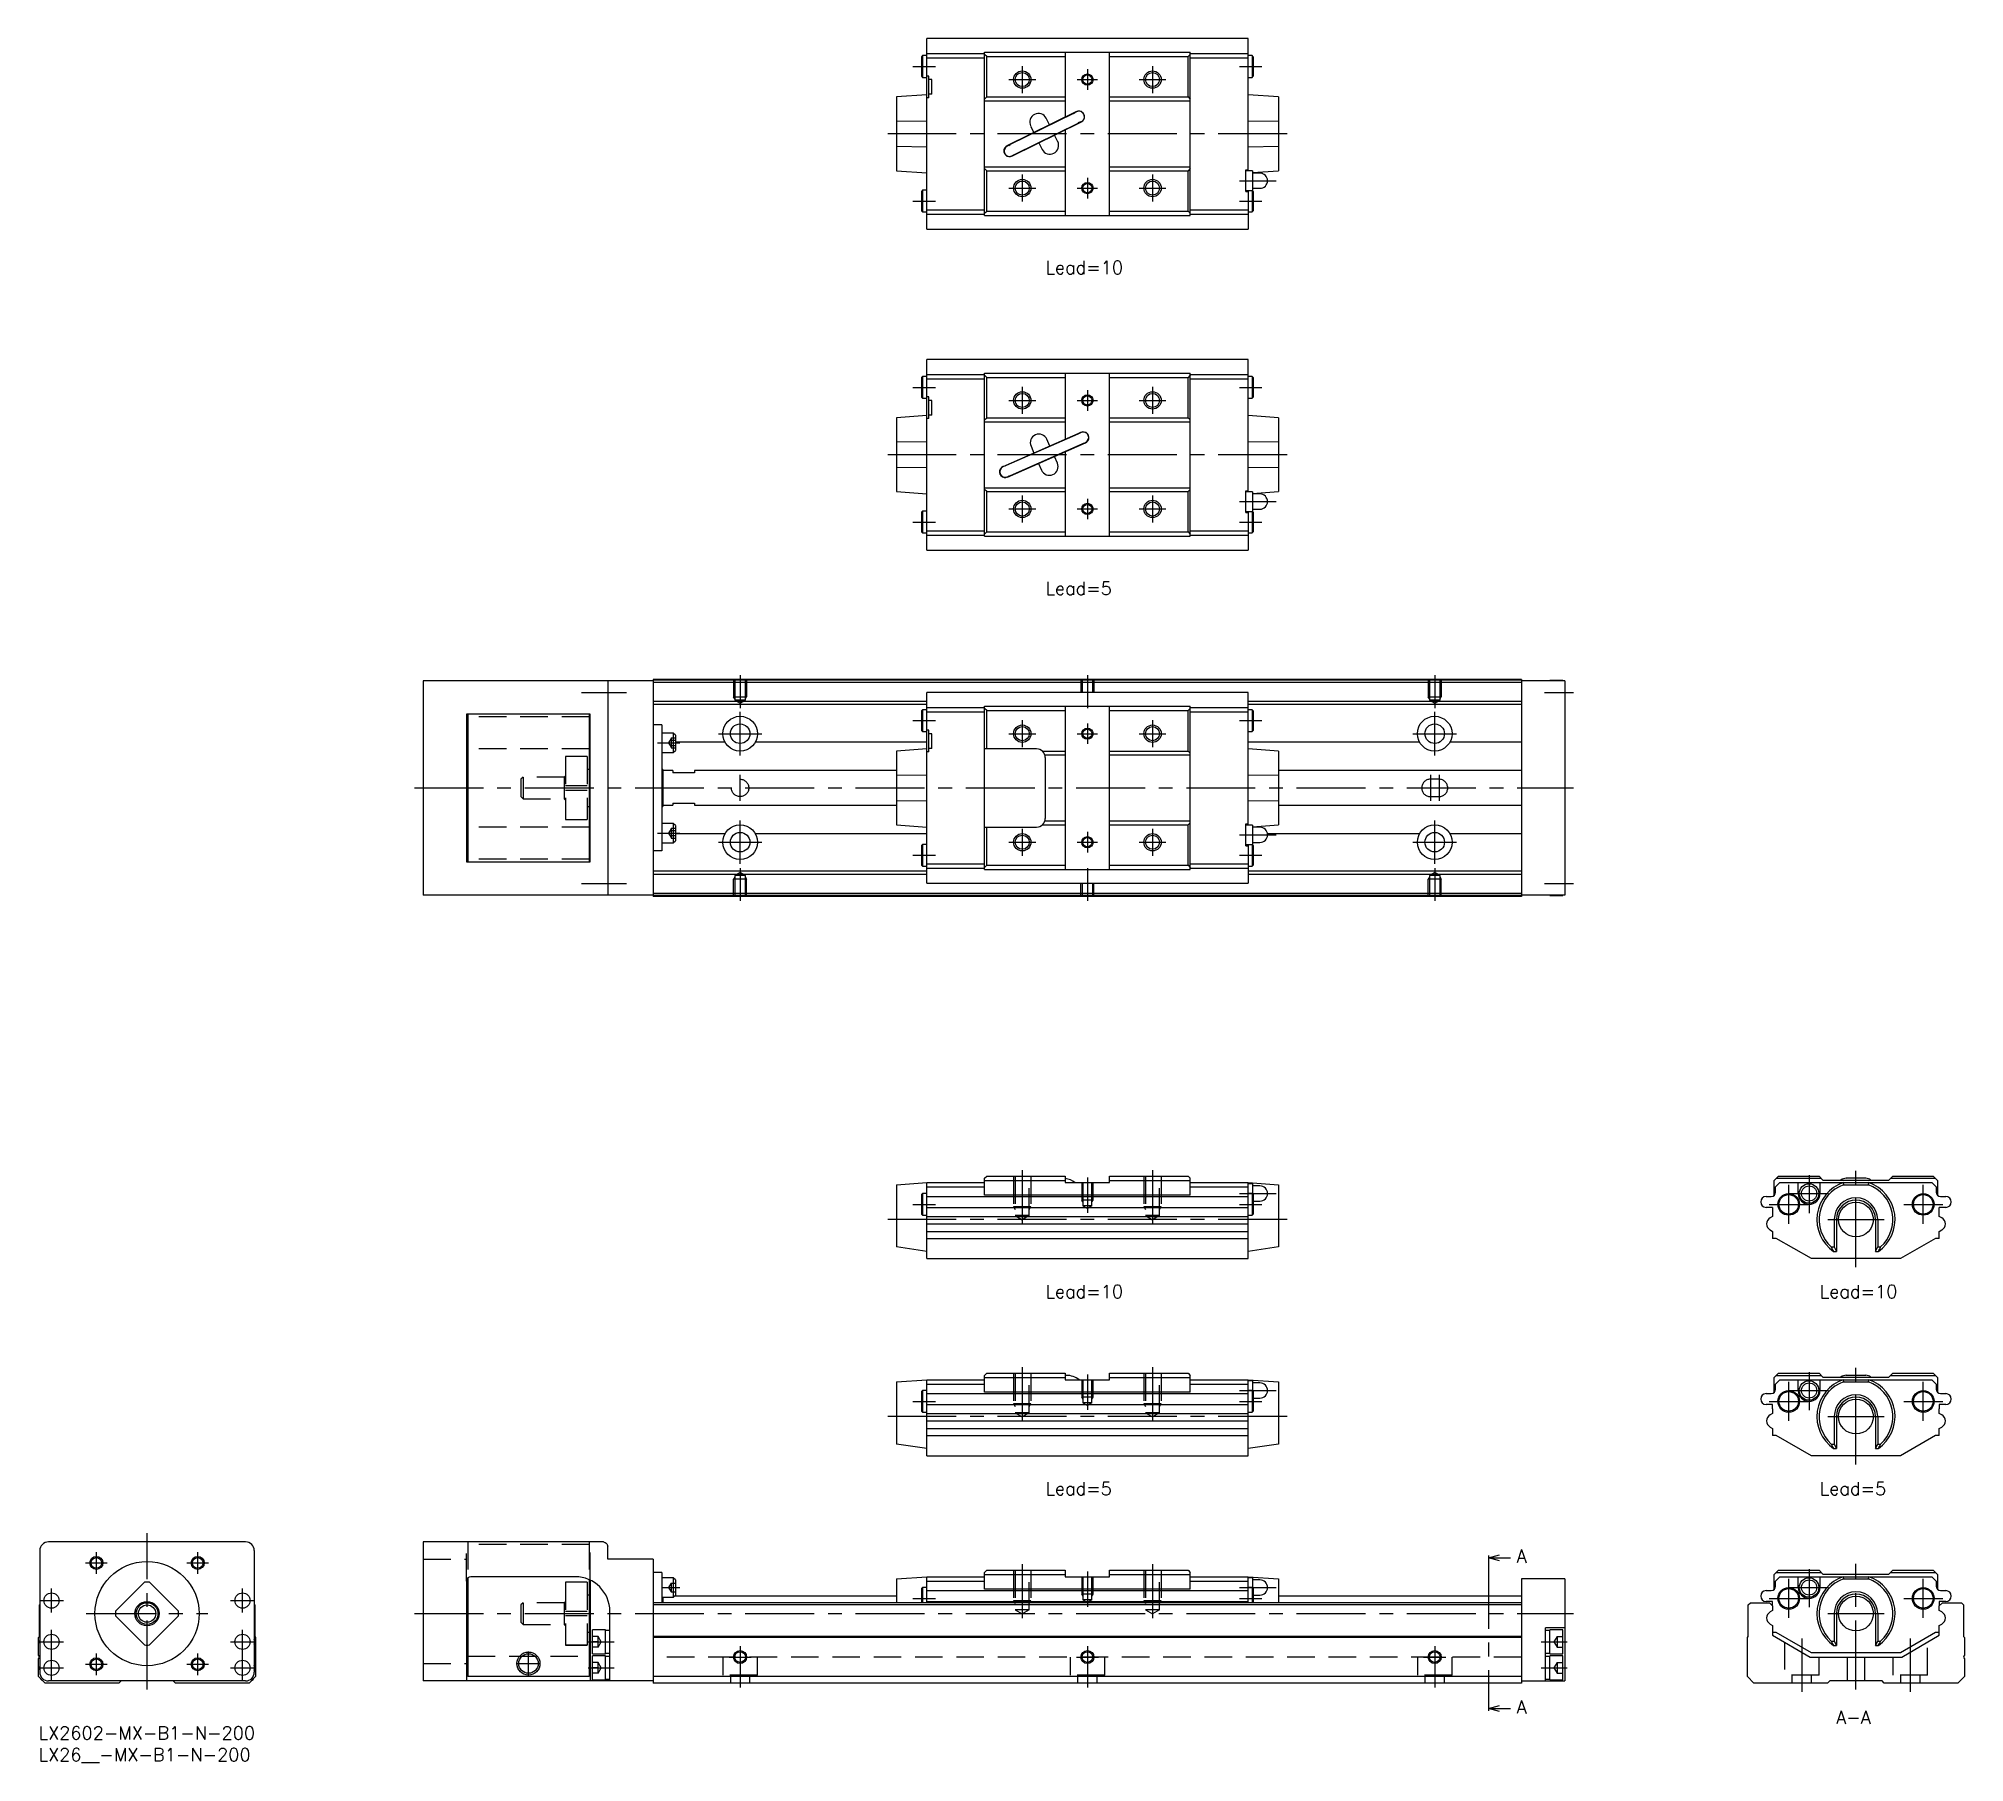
# Model space of a CAD drawing. Extents: x 0 to 444, y -8 to 389.
import ezdxf

# ---------------------------------------------------------------- set-up
doc = ezdxf.new("R2010")
doc.units = 0
doc.header["$LTSCALE"] = 0.5
doc.linetypes.add('CENTER', pattern=[50.8, 31.75, -6.35, 6.35, -6.35])
doc.linetypes.add('DASHED', pattern=[19.05, 12.7, -6.35])
for name, color, linetype in [('MSM_CENTER', 1, 'CENTER'), ('MSM_CONTINUOUS', 7, 'CONTINUOUS'), ('MSM_DASHED', 4, 'DASHED'), ('MSM_NARROW', 5, 'CONTINUOUS'), ('MSM_PART_NUMBER', 7, 'CONTINUOUS')]:
    doc.layers.add(name, color=color, linetype=linetype)
doc.styles.get("Standard").update_dxf_attribs({"font": 'txt.shx', "height": 1, "bigfont": 'bigfont.shx'})

msp = doc.modelspace()

# ---------------------------------------------------------------- texts
at = {"layer": 'MSM_PART_NUMBER'}
for s, p in [('Lead=10', (231.95, 334.51)), ('Lead=5', (231.95, 260.61)), ('Lead=10', (231.95, 98.67)), ('Lead=10', (410.31, 98.67)), ('Lead=5', (231.95, 53.29)), ('Lead=5', (410.31, 53.29)), ('A', (340.46, 37.73)), ('A', (340.46, 3)), ('A-A', (414.09, 0.62))]:
    msp.add_text(s, height=3, dxfattribs=at).set_placement(p)

# ---------------------------------------------------------------- blocks, each defined once
blk = doc.blocks.new('*U2')
at = {"layer": 'MSM_PART_NUMBER'}
blk.add_text('LX2602-MX-B1-N-200', height=3, dxfattribs=at).set_placement((0, -3))
blk = doc.blocks.new('*U3')
at = {"layer": 'MSM_PART_NUMBER'}
blk.add_text('LX26__-MX-B1-N-200', height=3, dxfattribs=at).set_placement((0, -8))

# ---------------------------------------------------------------- linework, layer by layer
at = {"layer": 'MSM_CENTER'}
for p, q in [((201.41, 382.3), (206.61, 382.3)), ((226.61, 382.4), (226.61, 376.2)), ((241.61, 381.66), (241.61, 376.93)), ((256.61, 382.4), (256.61, 376.2)), ((276.61, 382.3), (281.81, 382.3)), ((223.51, 379.3), (229.71, 379.3)), ((239.24, 379.3), (243.97, 379.3)), ((253.51, 379.3), (259.71, 379.3)), ((287.61, 366.8), (195.61, 366.8)), ((226.61, 357.4), (226.61, 351.2)), ((241.61, 356.66), (241.61, 351.93)), ((256.61, 357.4), (256.61, 351.2)), ((276.61, 356), (285.11, 356)), ((201.41, 351.3), (206.61, 351.3)), ((223.51, 354.3), (229.71, 354.3)), ((239.24, 354.3), (243.97, 354.3)), ((253.51, 354.3), (259.71, 354.3)), ((276.61, 351.3), (281.81, 351.3)), ((201.41, 308.4), (206.61, 308.4)), ((226.61, 308.5), (226.61, 302.3)), ((241.61, 307.76), (241.61, 303.03)), ((256.61, 308.5), (256.61, 302.3)), ((276.61, 308.4), (281.81, 308.4)), ((223.51, 305.4), (229.71, 305.4)), ((239.24, 305.4), (243.97, 305.4)), ((253.51, 305.4), (259.71, 305.4)), ((287.61, 292.9), (195.61, 292.9)), ((223.51, 280.4), (229.71, 280.4)), ((226.61, 283.5), (226.61, 277.3)), ((239.24, 280.4), (243.97, 280.4)), ((241.61, 282.76), (241.61, 278.03)), ((253.51, 280.4), (259.71, 280.4)), ((256.61, 283.5), (256.61, 277.3)), ((276.61, 282.1), (285.11, 282.1)), ((201.41, 277.4), (206.61, 277.4)), ((276.61, 277.4), (281.81, 277.4)), ((161.61, 242.15), (161.61, 234.52)), ((241.61, 242.15), (241.61, 234.52)), ((321.61, 242.15), (321.61, 234.52)), ((125.11, 238.15), (135.41, 238.15)), ((346.91, 238.15), (353.61, 238.15)), ((161.61, 223.65), (161.61, 233.65)), ((201.41, 231.65), (206.61, 231.65)), ((226.61, 231.75), (226.61, 225.55)), ((241.61, 231.01), (241.61, 226.28)), ((256.61, 231.75), (256.61, 225.55)), ((276.61, 231.65), (281.81, 231.65)), ((321.61, 223.65), (321.61, 233.65)), ((142.61, 226.54), (147.71, 226.54)), ((156.61, 228.65), (166.61, 228.65)), ((223.51, 228.65), (229.71, 228.65)), ((239.24, 228.65), (243.97, 228.65)), ((253.51, 228.65), (259.71, 228.65)), ((316.61, 228.65), (326.61, 228.65)), ((161.61, 213.15), (161.61, 219.15)), ((320.61, 219.15), (320.61, 213.15)), ((322.61, 219.15), (322.61, 213.15)), ((86.61, 216.15), (353.61, 216.15)), ((161.61, 198.65), (161.61, 208.65)), ((321.61, 198.65), (321.61, 208.65)), ((142.61, 205.75), (147.71, 205.75)), ((226.61, 206.75), (226.61, 200.55)), ((241.61, 206.01), (241.61, 201.28)), ((256.61, 206.75), (256.61, 200.55)), ((276.61, 205.35), (285.11, 205.35)), ((156.61, 203.65), (166.61, 203.65)), ((201.41, 200.65), (206.61, 200.65)), ((223.51, 203.65), (229.71, 203.65)), ((239.24, 203.65), (243.97, 203.65)), ((253.51, 203.65), (259.71, 203.65)), ((276.61, 200.65), (281.81, 200.65)), ((316.61, 203.65), (326.61, 203.65)), ((161.61, 197.66), (161.61, 190.15)), ((241.61, 197.66), (241.61, 190.15)), ((321.61, 197.66), (321.61, 190.15)), ((125.11, 194.15), (135.41, 194.15)), ((346.91, 194.15), (353.61, 194.15)), ((226.61, 128.1), (226.61, 115.71)), ((241.61, 126.45), (241.61, 118.29)), ((256.61, 128.1), (256.61, 115.71)), ((403.15, 115.75), (403.15, 124.75)), ((407.85, 127), (407.85, 118.25)), ((418.65, 105.75), (418.65, 128.05)), ((434.15, 115.75), (434.15, 124.75)), ((201.41, 120.25), (206.61, 120.25)), ((276.61, 122.75), (285.11, 122.75)), ((276.61, 120.25), (281.81, 120.25)), ((398.65, 120.25), (407.65, 120.25)), ((403.35, 122.75), (412.35, 122.75)), ((429.65, 120.25), (438.65, 120.25)), ((287.61, 116.75), (195.61, 116.75)), ((412.15, 116.75), (425.15, 116.75)), ((226.61, 82.72), (226.61, 70.34)), ((241.61, 81.07), (241.61, 72.91)), ((256.61, 82.72), (256.61, 70.34)), ((407.85, 81.62), (407.85, 72.87)), ((418.65, 60.37), (418.65, 82.67)), ((276.61, 77.37), (285.11, 77.37)), ((403.15, 70.37), (403.15, 79.37)), ((403.35, 77.37), (412.35, 77.37)), ((434.15, 70.37), (434.15, 79.37)), ((287.61, 71.37), (195.61, 71.37)), ((201.41, 74.87), (206.61, 74.87)), ((276.61, 74.87), (281.81, 74.87)), ((398.65, 74.87), (407.65, 74.87)), ((412.15, 71.37), (425.15, 71.37)), ((429.65, 74.87), (438.65, 74.87)), ((25, 8.5), (25, 44.5)), ((13.33, 35.17), (13.33, 40.17)), ((36.67, 35.17), (36.67, 40.17)), ((10.83, 37.67), (15.83, 37.67)), ((34.17, 37.67), (39.17, 37.67)), ((226.61, 37.35), (226.61, 24.96)), ((241.61, 35.7), (241.61, 27.54)), ((256.61, 37.35), (256.61, 24.96)), ((334.04, 38.36), (334.04, 4.63)), ((407.85, 36.25), (407.85, 27.5)), ((418.65, 8.5), (418.65, 37.5)), ((3, 26.25), (3, 31.75)), ((47, 26.25), (47, 31.75)), ((143.61, 32), (147.71, 32)), ((276.61, 32), (285.11, 32)), ((403.15, 25), (403.15, 34)), ((403.35, 32), (412.35, 32)), ((434.15, 25), (434.15, 34)), ((0.25, 29), (5.75, 29)), ((44.25, 29), (49.75, 29)), ((201.41, 29.5), (206.61, 29.5)), ((276.61, 29.5), (281.81, 29.5)), ((398.65, 29.5), (407.65, 29.5)), ((429.65, 29.5), (438.65, 29.5)), ((3, 10.75), (3, 22.25)), ((11, 26), (39, 26)), ((47, 10.75), (47, 22.25)), ((86.61, 26), (353.61, 26)), ((412.15, 26), (425.15, 26)), ((0.25, 19.5), (5.75, 19.5)), ((44.25, 19.5), (49.75, 19.5)), ((126.61, 19.5), (132.61, 19.5)), ((161.61, 18.5), (161.61, 9)), ((241.61, 18.5), (241.61, 9)), ((321.61, 18.5), (321.61, 9)), ((346.11, 19.5), (352.11, 19.5)), ((406.15, 20.29), (406.15, 8)), ((431.15, 20.29), (431.15, 8)), ((0.25, 13.5), (5.75, 13.5)), ((10.83, 14.33), (15.83, 14.33)), ((13.33, 11.83), (13.33, 16.83)), ((34.17, 14.33), (39.17, 14.33)), ((36.67, 11.83), (36.67, 16.83)), ((44.25, 13.5), (49.75, 13.5)), ((110.07, 14.5), (115.64, 14.5)), ((112.86, 11.72), (112.86, 17.28)), ((126.61, 13.5), (132.61, 13.5)), ((159.07, 16), (164.14, 16)), ((239.07, 16), (244.14, 16)), ((319.03, 16), (324.18, 16)), ((346.11, 13.5), (352.11, 13.5))]:
    msp.add_line(p, q, dxfattribs=at)
at = {"layer": 'MSM_CONTINUOUS'}
for p, q in [((278.61, 388.75), (204.61, 388.75)), ((204.61, 344.85), (204.61, 388.75)), ((278.61, 358.25), (278.61, 388.75)), ((203.66, 384.8), (203.41, 384.55)), ((203.41, 384.55), (203.41, 380.05)), ((204.61, 384.8), (203.66, 384.8)), ((203.66, 384.8), (203.66, 379.8)), ((204.61, 385.3), (217.91, 385.3)), ((204.61, 384.3), (217.91, 384.3)), ((217.91, 348), (217.91, 385.6)), ((217.91, 385.6), (265.31, 385.6)), ((218.41, 384.6), (217.91, 385.1)), ((218.41, 375.3), (218.41, 384.6)), ((218.41, 384.6), (236.51, 384.6)), ((236.51, 385.6), (236.51, 370.64)), ((246.71, 348), (246.71, 385.6)), ((246.71, 384.6), (264.81, 384.6)), ((265.31, 385.1), (264.81, 384.6)), ((264.81, 375.3), (264.81, 384.6)), ((265.31, 348), (265.31, 385.6)), ((265.31, 385.3), (278.61, 385.3)), ((265.31, 384.3), (278.61, 384.3)), ((279.56, 384.8), (278.61, 384.8)), ((279.56, 384.8), (279.56, 379.8)), ((279.81, 384.55), (279.56, 384.8)), ((279.81, 384.55), (279.81, 380.05)), ((203.41, 380.05), (203.66, 379.8)), ((203.66, 379.8), (204.61, 379.8)), ((205.11, 380.1), (204.61, 380.1)), ((205.11, 375.1), (205.11, 380.1)), ((205.81, 379.3), (205.11, 379.3)), ((205.81, 375.9), (205.81, 379.3)), ((278.61, 379.8), (279.56, 379.8)), ((279.56, 379.8), (279.81, 380.05)), ((204.61, 375.8), (197.61, 375.3)), ((197.61, 375.3), (197.61, 358.3)), ((205.11, 375.1), (204.61, 375.1)), ((205.81, 375.9), (205.11, 375.9)), ((217.91, 374.8), (218.41, 375.3)), ((217.91, 374.4), (236.51, 374.4)), ((218.41, 375.3), (236.51, 375.3)), ((246.71, 375.3), (264.81, 375.3)), ((246.71, 374.4), (265.31, 374.4)), ((264.81, 375.3), (265.31, 374.8)), ((285.61, 375.3), (278.61, 375.8)), ((285.61, 375.3), (285.61, 358.3)), ((204.61, 369.75), (197.61, 369.67)), ((239.08, 371.91), (223.08, 364.01)), ((238.37, 371.5), (223.84, 364.33)), ((224.23, 361.68), (240.23, 369.58)), ((224.94, 362.09), (239.48, 369.26)), ((228.53, 368.6), (229.29, 367.08)), ((232.87, 368.85), (232.12, 370.37)), ((238.37, 371.5), (238.7, 371.63)), ((239.1, 371.87), (238.79, 371.71)), ((239.78, 369.45), (239.48, 369.26)), ((239.89, 369.47), (240.21, 369.63)), ((285.61, 369.67), (278.61, 369.75)), ((197.61, 363.92), (204.61, 363.84)), ((223.42, 364.13), (223.1, 363.97)), ((223.53, 364.14), (223.84, 364.33)), ((230.44, 364.74), (231.19, 363.22)), ((234.78, 364.99), (234.02, 366.52)), ((236.51, 367.74), (236.51, 348)), ((278.61, 363.84), (285.61, 363.92)), ((224.21, 361.73), (224.52, 361.88)), ((224.61, 361.96), (224.94, 362.09)), ((197.61, 358.3), (204.61, 357.8)), ((217.91, 359.2), (236.51, 359.2)), ((218.41, 358.3), (217.91, 358.8)), ((218.41, 358.3), (236.51, 358.3)), ((218.41, 349), (218.41, 358.3)), ((246.71, 359.2), (265.31, 359.2)), ((246.71, 358.3), (264.81, 358.3)), ((265.31, 358.8), (264.81, 358.3)), ((264.81, 349), (264.81, 358.3)), ((278.11, 358.5), (278.61, 358.5)), ((278.11, 353.5), (278.11, 358.5)), ((279.61, 358.25), (278.11, 358.25)), ((279.61, 357.87), (285.61, 358.3)), ((279.61, 358.25), (279.61, 353.75)), ((281.36, 357.75), (279.61, 357.75)), ((203.66, 353.8), (203.41, 353.55)), ((203.41, 353.55), (203.41, 349.05)), ((203.66, 353.8), (203.66, 348.8)), ((204.61, 353.8), (203.66, 353.8)), ((278.11, 353.75), (279.61, 353.75)), ((278.11, 353.5), (278.61, 353.5)), ((278.61, 353.75), (278.61, 344.85)), ((279.56, 353.75), (279.56, 348.8)), ((279.61, 354.25), (281.36, 354.25)), ((279.81, 353.55), (279.61, 353.75)), ((279.81, 353.55), (279.81, 349.05)), ((203.41, 349.05), (203.66, 348.8)), ((203.66, 348.8), (204.61, 348.8)), ((204.61, 349.3), (217.91, 349.3)), ((204.61, 348.3), (217.91, 348.3)), ((217.91, 348.5), (218.41, 349)), ((217.91, 348), (265.31, 348)), ((218.41, 349), (236.51, 349)), ((246.71, 349), (264.81, 349)), ((264.81, 349), (265.31, 348.5)), ((265.31, 349.3), (278.61, 349.3)), ((265.31, 348.3), (278.61, 348.3)), ((278.61, 348.8), (279.56, 348.8)), ((279.56, 348.8), (279.81, 349.05)), ((204.61, 344.85), (278.61, 344.85)), ((203.66, 310.9), (203.41, 310.65)), ((203.41, 310.65), (203.41, 306.15)), ((204.61, 310.9), (203.66, 310.9)), ((203.66, 310.9), (203.66, 305.9)), ((278.61, 314.85), (204.61, 314.85)), ((204.61, 270.95), (204.61, 314.85)), ((204.61, 311.4), (217.91, 311.4)), ((217.91, 274.1), (217.91, 311.7)), ((217.91, 311.7), (265.31, 311.7)), ((218.41, 310.7), (217.91, 311.2)), ((218.41, 301.4), (218.41, 310.7)), ((218.41, 310.7), (236.51, 310.7)), ((236.51, 311.7), (236.51, 296.44)), ((246.71, 274.1), (246.71, 311.7)), ((246.71, 310.7), (264.81, 310.7)), ((265.31, 311.2), (264.81, 310.7)), ((264.81, 301.4), (264.81, 310.7)), ((265.31, 274.1), (265.31, 311.7)), ((265.31, 311.4), (278.61, 311.4)), ((278.61, 284.35), (278.61, 314.85)), ((279.56, 310.9), (278.61, 310.9)), ((279.56, 310.9), (279.56, 305.9)), ((279.81, 310.65), (279.56, 310.9)), ((279.81, 310.65), (279.81, 306.15)), ((203.41, 306.15), (203.66, 305.9)), ((204.61, 310.4), (217.91, 310.4)), ((205.11, 306.2), (204.61, 306.2)), ((205.11, 301.2), (205.11, 306.2)), ((265.31, 310.4), (278.61, 310.4)), ((279.56, 305.9), (279.81, 306.15)), ((204.61, 301.9), (197.61, 301.4)), ((203.66, 305.9), (204.61, 305.9)), ((205.81, 305.4), (205.11, 305.4)), ((205.81, 302), (205.11, 302)), ((205.81, 302), (205.81, 305.4)), ((278.61, 305.9), (279.56, 305.9)), ((285.61, 301.4), (278.61, 301.9)), ((197.61, 301.4), (197.61, 284.4)), ((205.11, 301.2), (204.61, 301.2)), ((217.91, 300.9), (218.41, 301.4)), ((217.91, 300.5), (236.51, 300.5)), ((218.41, 301.4), (236.51, 301.4)), ((240.13, 298.04), (222.13, 290.14)), ((239.4, 297.66), (222.9, 290.42)), ((240.15, 297.99), (239.83, 297.85)), ((246.71, 301.4), (264.81, 301.4)), ((246.71, 300.5), (265.31, 300.5)), ((264.81, 301.4), (265.31, 300.9)), ((285.61, 301.4), (285.61, 284.4)), ((204.61, 295.85), (197.61, 295.77)), ((223.18, 287.76), (241.18, 295.66)), ((223.91, 288.13), (240.41, 295.37)), ((228.62, 294.84), (229.3, 293.28)), ((232.96, 294.89), (232.28, 296.45)), ((236.51, 293.6), (236.51, 274.1)), ((240.83, 295.56), (241.16, 295.7)), ((285.61, 295.77), (278.61, 295.85)), ((197.61, 290.02), (204.61, 289.94)), ((222.48, 290.23), (222.15, 290.09)), ((230.35, 290.9), (231.03, 289.35)), ((234.69, 290.95), (234.01, 292.51)), ((278.61, 289.94), (285.61, 290.02)), ((197.61, 284.4), (204.61, 283.9)), ((217.91, 285.3), (236.51, 285.3)), ((218.41, 284.4), (217.91, 284.9)), ((218.41, 284.4), (236.51, 284.4)), ((218.41, 275.1), (218.41, 284.4)), ((223.16, 287.8), (223.48, 287.94)), ((246.71, 285.3), (265.31, 285.3)), ((246.71, 284.4), (264.81, 284.4)), ((265.31, 284.9), (264.81, 284.4)), ((264.81, 275.1), (264.81, 284.4)), ((278.11, 284.6), (278.61, 284.6)), ((278.11, 279.6), (278.11, 284.6)), ((279.61, 284.35), (278.11, 284.35)), ((279.61, 283.97), (285.61, 284.4)), ((279.61, 284.35), (279.61, 279.85)), ((203.66, 279.9), (203.41, 279.65)), ((203.41, 279.65), (203.41, 275.15)), ((203.66, 279.9), (203.66, 274.9)), ((204.61, 279.9), (203.66, 279.9)), ((278.11, 279.85), (279.61, 279.85)), ((278.11, 279.6), (278.61, 279.6)), ((278.61, 279.85), (278.61, 270.95)), ((279.56, 279.85), (279.56, 274.9)), ((281.36, 283.85), (279.61, 283.85)), ((279.61, 280.35), (281.36, 280.35)), ((279.81, 279.65), (279.61, 279.85)), ((279.81, 279.65), (279.81, 275.15)), ((203.41, 275.15), (203.66, 274.9)), ((204.61, 275.4), (217.91, 275.4)), ((217.91, 274.6), (218.41, 275.1)), ((218.41, 275.1), (236.51, 275.1)), ((246.71, 275.1), (264.81, 275.1)), ((264.81, 275.1), (265.31, 274.6)), ((265.31, 275.4), (278.61, 275.4)), ((279.56, 274.9), (279.81, 275.15)), ((203.66, 274.9), (204.61, 274.9)), ((204.61, 274.4), (217.91, 274.4)), ((204.61, 270.95), (278.61, 270.95)), ((217.91, 274.1), (265.31, 274.1)), ((265.31, 274.4), (278.61, 274.4)), ((278.61, 274.9), (279.56, 274.9)), ((88.61, 240.85), (88.61, 191.45)), ((141.61, 240.85), (88.61, 240.85)), ((131.11, 240.85), (131.11, 191.45)), ((341.61, 241.15), (141.61, 241.15)), ((141.61, 241.15), (141.61, 191.15)), ((341.61, 240.95), (141.61, 240.95)), ((341.61, 240.45), (141.61, 240.45)), ((341.61, 241.15), (341.61, 191.15)), ((351.61, 240.85), (341.61, 240.85)), ((348.11, 240.85), (348.11, 240.9)), ((351.11, 240.9), (348.11, 240.9)), ((351.11, 240.85), (351.11, 240.9)), ((351.61, 240.85), (351.61, 191.45)), ((204.61, 236.05), (141.61, 236.05)), ((204.61, 235.35), (141.61, 235.35)), ((278.61, 238.1), (204.61, 238.1)), ((204.61, 194.2), (204.61, 238.1)), ((278.61, 207.6), (278.61, 238.1)), ((341.61, 236.05), (278.61, 236.05)), ((341.61, 235.35), (278.61, 235.35)), ((98.61, 233.15), (98.61, 199.15)), ((127.11, 233.15), (98.61, 233.15)), ((98.61, 232.55), (98.86, 232.55)), ((98.86, 233.15), (98.86, 199.15)), ((126.86, 233.15), (126.86, 199.15)), ((126.86, 232.55), (127.11, 232.55)), ((127.11, 199.15), (127.11, 233.15)), ((203.66, 234.15), (203.41, 233.9)), ((203.41, 233.9), (203.41, 229.4)), ((204.61, 234.15), (203.66, 234.15)), ((203.66, 234.15), (203.66, 229.15)), ((204.61, 234.65), (217.91, 234.65)), ((204.61, 233.65), (217.91, 233.65)), ((217.91, 234.95), (265.31, 234.95)), ((217.91, 197.35), (217.91, 234.95)), ((218.41, 233.95), (217.91, 234.45)), ((218.41, 233.95), (236.51, 233.95)), ((218.41, 225.15), (218.41, 233.95)), ((236.51, 234.95), (236.51, 197.35)), ((246.71, 197.35), (246.71, 234.95)), ((246.71, 233.95), (264.81, 233.95)), ((265.31, 234.45), (264.81, 233.95)), ((264.81, 224.65), (264.81, 233.95)), ((265.31, 197.35), (265.31, 234.95)), ((265.31, 234.65), (278.61, 234.65)), ((265.31, 233.65), (278.61, 233.65)), ((279.56, 234.15), (278.61, 234.15)), ((279.56, 234.15), (279.56, 229.15)), ((279.81, 233.9), (279.56, 234.15)), ((279.81, 233.9), (279.81, 229.4)), ((143.61, 230.65), (141.61, 230.65)), ((143.61, 230.65), (143.61, 201.65)), ((146.21, 228.79), (143.61, 228.79)), ((146.21, 228.79), (146.21, 224.29)), ((146.71, 228.29), (146.21, 228.79)), ((146.71, 228.29), (146.71, 224.79)), ((158.12, 226.69), (146.71, 226.69)), ((204.61, 226.69), (165.09, 226.69)), ((203.41, 229.4), (203.66, 229.15)), ((203.66, 229.15), (204.61, 229.15)), ((205.11, 229.45), (204.61, 229.45)), ((205.11, 224.45), (205.11, 229.45)), ((205.81, 228.65), (205.11, 228.65)), ((205.81, 225.25), (205.81, 228.65)), ((278.61, 229.15), (279.56, 229.15)), ((318.12, 226.69), (278.61, 226.69)), ((279.56, 229.15), (279.81, 229.4)), ((341.61, 226.69), (325.09, 226.69)), ((98.86, 225.15), (98.61, 225.15)), ((127.11, 225.15), (126.86, 225.15)), ((143.61, 224.29), (146.21, 224.29)), ((146.21, 224.29), (146.71, 224.79)), ((204.61, 225.15), (197.61, 224.65)), ((197.61, 224.65), (197.61, 207.65)), ((205.11, 224.45), (204.61, 224.45)), ((205.81, 225.25), (205.11, 225.25)), ((229.91, 225.15), (217.91, 225.15)), ((231.23, 224.65), (236.51, 224.65)), ((231.81, 223.75), (236.51, 223.75)), ((231.91, 223.15), (231.91, 209.15)), ((246.71, 224.65), (264.81, 224.65)), ((246.71, 223.75), (265.31, 223.75)), ((264.81, 224.65), (265.31, 224.15)), ((285.61, 224.65), (278.61, 225.15)), ((285.61, 224.65), (285.61, 207.65)), ((127.11, 220.4), (126.86, 220.4)), ((143.81, 220.4), (143.61, 220.4)), ((143.81, 220.4), (143.81, 211.9)), ((146.11, 220.15), (143.81, 220.15)), ((146.11, 220.15), (146.11, 219.65)), ((151.11, 219.65), (146.11, 219.65)), ((151.11, 220.15), (151.11, 219.65)), ((197.61, 220.15), (151.11, 220.15)), ((204.61, 219.1), (197.61, 219.02)), ((285.61, 219.02), (278.61, 219.1)), ((341.61, 220.15), (285.61, 220.15)), ((197.61, 213.27), (204.61, 213.19)), ((278.61, 213.19), (285.61, 213.27)), ((126.86, 211.9), (127.11, 211.9)), ((143.61, 211.9), (143.81, 211.9)), ((143.81, 212.15), (146.11, 212.15)), ((146.11, 212.65), (151.11, 212.65)), ((146.11, 212.65), (146.11, 212.15)), ((151.11, 212.65), (151.11, 212.15)), ((151.11, 212.15), (197.61, 212.15)), ((231.81, 208.55), (236.51, 208.55)), ((246.71, 208.55), (265.31, 208.55)), ((285.61, 212.15), (341.61, 212.15)), ((98.86, 207.15), (98.61, 207.15)), ((127.11, 207.15), (126.86, 207.15)), ((146.21, 208), (143.61, 208)), ((146.21, 208), (146.21, 203.5)), ((146.71, 207.5), (146.21, 208)), ((146.71, 207.5), (146.71, 204)), ((158.12, 205.61), (146.71, 205.61)), ((204.61, 205.61), (165.09, 205.61)), ((197.61, 207.65), (204.61, 207.15)), ((217.91, 207.15), (229.91, 207.15)), ((218.41, 198.35), (218.41, 207.15)), ((231.23, 207.65), (236.51, 207.65)), ((246.71, 207.65), (264.81, 207.65)), ((265.31, 208.15), (264.81, 207.65)), ((264.81, 198.35), (264.81, 207.65)), ((278.11, 207.85), (278.61, 207.85)), ((278.11, 202.85), (278.11, 207.85)), ((279.61, 207.6), (278.11, 207.6)), ((279.61, 207.22), (285.61, 207.65)), ((279.61, 207.6), (279.61, 203.1)), ((281.36, 207.1), (279.61, 207.1)), ((318.12, 205.61), (283.09, 205.61)), ((341.61, 205.61), (325.09, 205.61)), ((98.61, 199.75), (98.86, 199.75)), ((126.86, 199.75), (127.11, 199.75)), ((143.61, 201.65), (141.61, 201.65)), ((143.61, 203.5), (146.21, 203.5)), ((146.21, 203.5), (146.71, 204)), ((203.66, 203.15), (203.41, 202.9)), ((203.41, 202.9), (203.41, 198.4)), ((203.66, 203.15), (203.66, 198.15)), ((204.61, 203.15), (203.66, 203.15)), ((278.11, 203.1), (279.61, 203.1)), ((278.11, 202.85), (278.61, 202.85)), ((278.61, 203.1), (278.61, 194.2)), ((279.56, 203.1), (279.56, 198.15)), ((279.61, 203.6), (281.36, 203.6)), ((279.81, 202.9), (279.61, 203.1)), ((279.81, 202.9), (279.81, 198.4)), ((98.61, 199.15), (127.11, 199.15)), ((204.61, 196.95), (141.61, 196.95)), ((204.61, 196.25), (141.61, 196.25)), ((203.41, 198.4), (203.66, 198.15)), ((203.66, 198.15), (204.61, 198.15)), ((204.61, 198.65), (217.91, 198.65)), ((204.61, 197.65), (217.91, 197.65)), ((217.91, 197.85), (218.41, 198.35)), ((217.91, 197.35), (265.31, 197.35)), ((218.41, 198.35), (236.51, 198.35)), ((246.71, 198.35), (264.81, 198.35)), ((264.81, 198.35), (265.31, 197.85)), ((265.31, 198.65), (278.61, 198.65)), ((265.31, 197.65), (278.61, 197.65)), ((278.61, 198.15), (279.56, 198.15)), ((341.61, 196.95), (278.61, 196.95)), ((341.61, 196.25), (278.61, 196.25)), ((279.56, 198.15), (279.81, 198.4)), ((141.61, 191.45), (88.61, 191.45)), ((341.61, 191.85), (141.61, 191.85)), ((341.61, 191.35), (141.61, 191.35)), ((341.61, 191.15), (141.61, 191.15)), ((204.61, 194.2), (278.61, 194.2)), ((351.61, 191.45), (341.61, 191.45)), ((348.11, 191.4), (348.11, 191.45)), ((348.11, 191.4), (351.11, 191.4)), ((351.11, 191.4), (351.11, 191.45)), ((197.61, 124.75), (204.61, 125.25)), ((197.61, 124.75), (197.61, 110.43)), ((204.61, 125.25), (217.91, 125.25)), ((204.61, 107.75), (204.61, 125.25)), ((204.61, 124.25), (217.91, 124.25)), ((217.91, 126.25), (218.41, 126.75)), ((217.91, 122.33), (217.91, 126.25)), ((217.91, 125.75), (236.51, 125.75)), ((218.41, 126.75), (236.51, 126.75)), ((236.51, 126.75), (236.51, 125.25)), ((236.51, 125.25), (246.71, 125.25)), ((246.71, 125.25), (246.71, 126.75)), ((246.71, 126.75), (264.81, 126.75)), ((246.71, 125.75), (265.31, 125.75)), ((264.81, 126.75), (265.31, 126.25)), ((265.31, 122.33), (265.31, 126.25)), ((265.31, 125.25), (278.61, 125.25)), ((265.31, 124.25), (278.61, 124.25)), ((278.61, 125.25), (285.61, 124.75)), ((278.61, 107.75), (278.61, 125.25)), ((279.61, 125), (278.61, 125)), ((279.61, 125), (279.61, 122.7)), ((281.36, 124.5), (279.61, 124.5)), ((285.61, 124.75), (285.61, 110.43)), ((400.84, 126.75), (399.84, 125.75)), ((399.84, 122.33), (399.84, 125.75)), ((400.15, 124.25), (401.15, 125.25)), ((400.15, 123.05), (400.15, 124.25)), ((400.34, 126.25), (410.65, 126.25)), ((400.84, 126.75), (410.15, 126.75)), ((401.15, 125.25), (436.15, 125.25)), ((405.35, 122.75), (405.35, 125.25)), ((411.05, 125.85), (410.15, 126.75)), ((410.35, 125.25), (410.35, 122.75)), ((411.05, 125.85), (426.25, 125.85)), ((415.69, 125.25), (415.77, 124.75)), ((415.77, 124.75), (421.52, 124.75)), ((416.4, 126.25), (416.33, 126.24)), ((420.89, 126.25), (416.4, 126.25)), ((421.52, 124.75), (421.6, 125.25)), ((427.15, 126.75), (426.25, 125.85)), ((426.65, 126.25), (436.94, 126.25)), ((427.15, 126.75), (436.44, 126.75)), ((436.15, 125.25), (437.15, 124.25)), ((437.44, 125.75), (436.44, 126.75)), ((437.15, 124.25), (437.15, 123.05)), ((437.44, 125.75), (437.44, 122.33)), ((203.66, 122.75), (203.41, 122.5)), ((203.41, 122.5), (203.41, 118)), ((204.61, 122.75), (203.66, 122.75)), ((203.66, 122.75), (203.66, 117.75)), ((204.61, 122.05), (278.61, 122.05)), ((265.31, 122.33), (217.91, 122.33)), ((279.56, 122.75), (278.61, 122.75)), ((279.81, 122.5), (279.56, 122.75)), ((279.56, 122.75), (279.56, 117.75)), ((279.81, 122.5), (279.81, 118)), ((279.81, 121), (281.36, 121)), ((397.95, 122.05), (399.15, 122.05)), ((438.15, 122.05), (439.35, 122.05)), ((203.41, 118), (203.66, 117.75)), ((203.66, 117.75), (204.61, 117.75)), ((204.61, 119.55), (278.61, 119.55)), ((204.61, 117.47), (278.61, 117.47)), ((204.61, 115.75), (278.61, 115.75)), ((278.61, 117.75), (279.56, 117.75)), ((279.56, 117.75), (279.81, 118)), ((399.45, 119.55), (397.95, 119.55)), ((399.45, 117.47), (398.89, 117.15)), ((399.45, 119.55), (399.45, 117.47)), ((413.65, 116.75), (413.65, 110.43)), ((414.15, 116.75), (414.15, 109.37)), ((423.15, 116.75), (423.15, 109.37)), ((423.65, 116.75), (423.65, 110.43)), ((439.35, 119.55), (437.85, 119.55)), ((437.85, 117.47), (437.85, 119.55)), ((438.41, 117.15), (437.85, 117.47)), ((204.61, 114.02), (278.61, 114.02)), ((204.61, 112.41), (278.61, 112.41)), ((398.89, 114.35), (399.45, 114.02)), ((399.45, 114.02), (399.45, 112.41)), ((400.3, 112.41), (399.45, 112.41)), ((408.37, 107.75), (400.3, 112.41)), ((437, 112.41), (428.92, 107.75)), ((437.85, 112.41), (437, 112.41)), ((437.85, 114.02), (438.41, 114.35)), ((437.85, 112.41), (437.85, 114.02)), ((204.61, 109.37), (197.61, 110.43)), ((204.61, 107.75), (278.61, 107.75)), ((285.61, 110.43), (278.61, 109.37)), ((428.92, 107.75), (408.37, 107.75)), ((412.96, 110.43), (413.65, 110.43)), ((413.49, 109.37), (414.15, 109.37)), ((413.65, 110.43), (414.15, 109.37)), ((423.15, 109.37), (423.65, 110.43)), ((423.15, 109.37), (423.8, 109.37)), ((423.65, 110.43), (424.33, 110.43)), ((197.61, 79.37), (204.61, 79.87)), ((204.61, 79.87), (217.91, 79.87)), ((204.61, 62.37), (204.61, 79.87)), ((217.91, 80.87), (218.41, 81.37)), ((217.91, 76.96), (217.91, 80.87)), ((217.91, 80.37), (236.51, 80.37)), ((218.41, 81.37), (236.51, 81.37)), ((236.51, 81.37), (236.51, 79.87)), ((236.76, 80.87), (236.51, 80.87)), ((236.51, 79.87), (246.71, 79.87)), ((246.71, 79.87), (246.71, 81.37)), ((246.71, 81.37), (264.81, 81.37)), ((246.71, 80.37), (265.31, 80.37)), ((264.81, 81.37), (265.31, 80.87)), ((265.31, 76.96), (265.31, 80.87)), ((265.31, 79.87), (278.61, 79.87)), ((278.61, 79.87), (285.61, 79.37)), ((278.61, 62.37), (278.61, 79.87)), ((400.84, 81.37), (399.84, 80.37)), ((399.84, 76.96), (399.84, 80.37)), ((400.15, 78.87), (401.15, 79.87)), ((400.34, 80.87), (410.65, 80.87)), ((400.84, 81.37), (410.15, 81.37)), ((401.15, 79.87), (436.15, 79.87)), ((405.35, 77.37), (405.35, 79.87)), ((411.05, 80.47), (410.15, 81.37)), ((410.35, 79.87), (410.35, 77.37)), ((411.05, 80.47), (426.25, 80.47)), ((415.69, 79.87), (415.77, 79.37)), ((416.4, 80.87), (416.33, 80.87)), ((420.89, 80.87), (416.4, 80.87)), ((421.52, 79.37), (421.6, 79.87)), ((427.15, 81.37), (426.25, 80.47)), ((426.65, 80.87), (436.94, 80.87)), ((427.15, 81.37), (436.44, 81.37)), ((436.15, 79.87), (437.15, 78.87)), ((437.44, 80.37), (436.44, 81.37)), ((437.44, 80.37), (437.44, 76.96)), ((197.61, 79.37), (197.61, 65.05)), ((203.66, 77.37), (203.41, 77.12)), ((203.41, 77.12), (203.41, 72.62)), ((204.61, 77.37), (203.66, 77.37)), ((203.66, 77.37), (203.66, 72.37)), ((204.61, 78.87), (217.91, 78.87)), ((204.61, 76.67), (278.61, 76.67)), ((265.31, 76.96), (217.91, 76.96)), ((265.31, 78.87), (278.61, 78.87)), ((279.61, 79.62), (278.61, 79.62)), ((279.56, 77.37), (278.61, 77.37)), ((279.81, 77.12), (279.56, 77.37)), ((279.56, 77.37), (279.56, 72.37)), ((279.61, 79.62), (279.61, 77.32)), ((281.36, 79.12), (279.61, 79.12)), ((279.81, 77.12), (279.81, 72.62)), ((279.81, 75.62), (281.36, 75.62)), ((285.61, 79.37), (285.61, 65.05)), ((397.95, 76.67), (399.15, 76.67)), ((400.15, 77.67), (400.15, 78.87)), ((415.77, 79.37), (421.52, 79.37)), ((437.15, 78.87), (437.15, 77.67)), ((438.15, 76.67), (439.35, 76.67)), ((203.41, 72.62), (203.66, 72.37)), ((203.66, 72.37), (204.61, 72.37)), ((204.61, 74.17), (278.61, 74.17)), ((204.61, 72.1), (278.61, 72.1)), ((278.61, 72.37), (279.56, 72.37)), ((279.56, 72.37), (279.81, 72.62)), ((399.45, 74.17), (397.95, 74.17)), ((399.45, 72.1), (398.89, 71.77)), ((399.45, 73.17), (399.45, 74.17)), ((399.45, 73.17), (399.45, 72.1)), ((413.65, 71.37), (413.65, 65.05)), ((414.15, 71.37), (414.15, 63.99)), ((423.15, 71.37), (423.15, 63.99)), ((423.65, 71.37), (423.65, 65.05)), ((439.35, 74.17), (437.85, 74.17)), ((437.85, 74.17), (437.85, 73.17)), ((437.85, 72.1), (437.85, 73.17)), ((438.41, 71.77), (437.85, 72.1)), ((204.61, 70.37), (278.61, 70.37)), ((204.61, 68.65), (278.61, 68.65)), ((204.61, 67.04), (278.61, 67.04)), ((398.89, 68.97), (399.45, 68.65)), ((399.45, 68.65), (399.45, 67.04)), ((400.3, 67.04), (399.45, 67.04)), ((408.37, 62.37), (400.3, 67.04)), ((437, 67.04), (428.92, 62.37)), ((437.85, 67.04), (437, 67.04)), ((437.85, 68.65), (438.41, 68.97)), ((437.85, 67.04), (437.85, 68.65)), ((204.61, 63.99), (197.61, 65.05)), ((204.61, 62.37), (278.61, 62.37)), ((285.61, 65.05), (278.61, 63.99)), ((428.92, 62.37), (408.37, 62.37)), ((412.96, 65.05), (413.65, 65.05)), ((413.49, 63.99), (414.15, 63.99)), ((413.65, 65.05), (414.15, 63.99)), ((423.15, 63.99), (423.65, 65.05)), ((423.15, 63.99), (423.8, 63.99)), ((423.65, 65.05), (424.33, 65.05)), ((0.3, 40.5), (0.3, 12.5)), ((47.7, 42.5), (2.3, 42.5)), ((49.7, 40.5), (49.7, 12.5)), ((88.61, 42.5), (88.61, 10.5)), ((130.11, 42.5), (88.61, 42.5)), ((130.11, 42.5), (130.11, 42.5)), ((130.11, 42.5), (130.32, 42.48)), ((130.32, 42.48), (130.56, 42.39)), ((130.56, 42.39), (130.78, 42.24)), ((130.78, 42.24), (130.91, 42.09)), ((130.91, 42.09), (131.02, 41.9)), ((131.02, 41.9), (131.08, 41.72)), ((131.08, 41.72), (131.11, 41.5)), ((131.11, 38.5), (131.11, 41.5)), ((141.61, 38.5), (131.11, 38.5)), ((141.61, 38.5), (141.61, 10)), ((143.61, 35.5), (141.61, 35.5)), ((143.61, 35.5), (143.61, 28.5)), ((217.91, 35.5), (218.41, 36)), ((217.91, 31.59), (217.91, 35.5)), ((218.41, 36), (236.51, 36)), ((236.51, 36), (236.51, 34.5)), ((246.71, 34.5), (246.71, 36)), ((246.71, 36), (264.81, 36)), ((264.81, 36), (265.31, 35.5)), ((265.31, 31.59), (265.31, 35.5)), ((334.04, 38.86), (336.54, 39.53)), ((334.04, 39.36), (334.04, 38.36)), ((336.54, 38.19), (334.04, 38.86)), ((334.04, 38.86), (339.04, 38.86)), ((400.84, 36), (399.84, 35)), ((400.34, 35.5), (410.65, 35.5)), ((400.84, 36), (410.15, 36)), ((411.05, 35.1), (410.15, 36)), ((427.15, 36), (426.25, 35.1)), ((426.65, 35.5), (436.94, 35.5)), ((427.15, 36), (436.44, 36)), ((437.44, 35), (436.44, 36)), ((24.45, 33.23), (17.77, 26.55)), ((32.23, 26.55), (25.55, 33.23)), ((98.61, 33.5), (98.61, 10.5)), ((98.86, 34.16), (98.86, 11.5)), ((123.61, 34.5), (99.61, 34.5)), ((126.86, 33.81), (126.86, 11.5)), ((127.11, 33.69), (127.11, 16.2)), ((146.21, 34.25), (143.61, 34.25)), ((146.71, 33.75), (146.21, 34.25)), ((146.21, 34.25), (146.21, 29.75)), ((146.71, 33.75), (146.71, 30.25)), ((197.61, 34), (204.61, 34.5)), ((197.61, 34), (197.61, 28.5)), ((203.66, 32), (203.41, 31.75)), ((203.41, 31.75), (203.41, 28.5)), ((204.61, 32), (203.66, 32)), ((203.66, 32), (203.66, 28.5)), ((204.61, 28.5), (204.61, 34.5)), ((204.61, 34.5), (217.91, 34.5)), ((204.61, 33.5), (217.91, 33.5)), ((204.61, 31.3), (278.61, 31.3)), ((217.91, 35), (236.51, 35)), ((265.31, 31.59), (217.91, 31.59)), ((236.51, 34.5), (246.71, 34.5)), ((246.71, 35), (265.31, 35)), ((265.31, 34.5), (278.61, 34.5)), ((265.31, 33.5), (278.61, 33.5)), ((278.61, 34.5), (285.61, 34)), ((278.61, 28.5), (278.61, 34.5)), ((279.61, 34.25), (278.61, 34.25)), ((279.56, 32), (278.61, 32)), ((279.81, 31.75), (279.56, 32)), ((279.56, 32), (279.56, 28.5)), ((279.61, 34.25), (279.61, 31.95)), ((281.36, 33.75), (279.61, 33.75)), ((279.81, 31.75), (279.81, 28.5)), ((285.61, 34), (285.61, 28.5)), ((351.61, 34), (341.61, 34)), ((341.61, 34), (341.61, 10)), ((351.61, 34), (351.61, 10.5)), ((397.95, 31.3), (399.15, 31.3)), ((399.84, 31.59), (399.84, 35)), ((400.15, 33.5), (401.15, 34.5)), ((400.15, 32.3), (400.15, 33.5)), ((401.15, 34.5), (436.15, 34.5)), ((405.35, 32), (405.35, 34.5)), ((410.35, 34.5), (410.35, 32)), ((411.05, 35.1), (426.25, 35.1)), ((415.69, 34.5), (415.77, 34)), ((415.77, 34), (421.52, 34)), ((421.52, 34), (421.6, 34.5)), ((436.15, 34.5), (437.15, 33.5)), ((437.15, 33.5), (437.15, 32.3)), ((437.44, 35), (437.44, 31.59)), ((438.15, 31.3), (439.35, 31.3)), ((0.2, 28), (0.3, 28.1)), ((0.2, 20.7), (0.2, 28)), ((49.7, 28.1), (49.8, 28)), ((49.8, 28), (49.8, 20.7)), ((127.11, 30.25), (126.86, 30.25)), ((341.61, 28.5), (141.61, 28.5)), ((341.61, 28), (141.61, 28)), ((143.61, 29.75), (146.21, 29.75)), ((143.81, 29.75), (143.81, 28.5)), ((146.21, 29.75), (146.71, 30.25)), ((197.61, 30), (146.46, 30)), ((204.61, 28.8), (278.61, 28.8)), ((279.81, 30.25), (281.36, 30.25)), ((341.61, 30), (285.61, 30)), ((393.85, 28), (394.35, 28.5)), ((393.85, 20.7), (393.85, 28)), ((394.35, 28.5), (398.75, 28.5)), ((399.45, 28.8), (397.95, 28.8)), ((398.75, 28.5), (399.45, 27.8)), ((399.45, 26.72), (398.89, 26.4)), ((399.45, 27.8), (399.45, 28.8)), ((399.45, 27.8), (399.45, 26.72)), ((437.85, 28.8), (437.85, 27.8)), ((439.35, 28.8), (437.85, 28.8)), ((437.85, 27.8), (438.55, 28.5)), ((437.85, 26.72), (437.85, 27.8)), ((438.41, 26.4), (437.85, 26.72)), ((438.55, 28.5), (442.95, 28.5)), ((442.95, 28.5), (443.45, 28)), ((443.45, 28), (443.45, 20.7)), ((17.77, 25.45), (24.45, 18.77)), ((25.55, 18.77), (32.23, 25.45)), ((127.61, 16.75), (127.61, 22.25)), ((130.61, 22.25), (127.61, 22.25)), ((130.61, 16.75), (130.61, 22.25)), ((131.61, 10.5), (131.61, 26.5)), ((347.11, 10.5), (347.11, 22.75)), ((351.61, 22.75), (347.11, 22.75)), ((348.11, 16.75), (348.11, 22.25)), ((351.11, 22.25), (348.11, 22.25)), ((351.11, 16.75), (351.11, 22.25)), ((398.89, 23.6), (399.45, 23.28)), ((399.45, 23.28), (399.45, 21)), ((413.65, 26), (413.65, 19.68)), ((414.15, 26), (414.15, 18.62)), ((423.15, 26), (423.15, 18.62)), ((423.65, 26), (423.65, 19.68)), ((437.85, 23.28), (438.41, 23.6)), ((437.85, 21), (437.85, 23.28)), ((0, 20.5), (0.2, 20.7)), ((0, 16.4), (0, 20.5)), ((49.8, 20.7), (50, 20.5)), ((50, 20.5), (50, 11.5)), ((126.86, 21.75), (127.11, 21.75)), ((131.61, 22.1), (130.61, 22.1)), ((341.61, 20.7), (141.61, 20.7)), ((341.61, 20.5), (141.61, 20.5)), ((348.11, 22.1), (347.11, 22.1)), ((393.65, 20.5), (393.85, 20.7)), ((393.65, 11.5), (393.65, 20.5)), ((400.3, 21.66), (399.45, 21.66)), ((399.45, 21), (408.11, 16)), ((408.37, 17), (400.3, 21.66)), ((412.96, 19.68), (413.65, 19.68)), ((413.49, 18.62), (414.15, 18.62)), ((413.65, 19.68), (414.15, 18.62)), ((423.15, 18.62), (423.65, 19.68)), ((423.15, 18.62), (423.8, 18.62)), ((423.65, 19.68), (424.33, 19.68)), ((437, 21.66), (428.92, 17)), ((429.18, 16), (437.85, 21)), ((437.85, 21.66), (437, 21.66)), ((443.45, 20.7), (443.65, 20.5)), ((443.65, 20.5), (443.65, 16.4)), ((0, 11.5), (0, 15.6)), ((98.61, 16.2), (98.86, 16.2)), ((126.86, 16.2), (127.11, 16.2)), ((127.61, 16.75), (130.61, 16.75)), ((127.61, 10.75), (127.61, 16.25)), ((130.61, 16.25), (127.61, 16.25)), ((130.61, 16.9), (131.61, 16.9)), ((130.61, 10.75), (130.61, 16.25)), ((131.61, 16.1), (130.61, 16.1)), ((347.11, 16.9), (348.11, 16.9)), ((348.11, 16.1), (347.11, 16.1)), ((348.11, 16.75), (351.11, 16.75)), ((348.11, 10.75), (348.11, 16.25)), ((351.11, 16.25), (348.11, 16.25)), ((351.11, 10.75), (351.11, 16.25)), ((408.11, 16), (429.18, 16)), ((428.92, 17), (408.37, 17)), ((443.65, 15.6), (443.65, 11.5)), ((1.5, 10), (0, 11.5)), ((18.5, 10), (1.5, 10)), ((47.7, 10.5), (2.3, 10.5)), ((19, 10.5), (18.5, 10)), ((31.52, 10), (31.02, 10.5)), ((48.5, 10), (31.52, 10)), ((50, 11.5), (48.5, 10)), ((141.61, 10.5), (88.61, 10.5)), ((126.86, 11.5), (98.86, 11.5)), ((127.61, 10.75), (130.61, 10.75)), ((130.61, 10.9), (131.61, 10.9)), ((341.61, 11.5), (141.61, 11.5)), ((341.61, 10), (141.61, 10)), ((341.61, 10.5), (351.61, 10.5)), ((347.11, 10.9), (348.11, 10.9)), ((348.11, 10.75), (351.11, 10.75)), ((395.15, 10), (393.65, 11.5)), ((412.13, 10), (395.15, 10)), ((412.63, 10.5), (412.13, 10)), ((424.65, 10.5), (412.63, 10.5)), ((425.15, 10), (424.65, 10.5)), ((442.15, 10), (425.15, 10)), ((443.65, 11.5), (442.15, 10)), ((334.04, 4.13), (336.54, 4.8)), ((334.04, 4.63), (334.04, 3.63)), ((336.54, 3.46), (334.04, 4.13)), ((334.04, 4.13), (339.04, 4.13))]:
    msp.add_line(p, q, dxfattribs=at)
for centre, radius in [((226.61, 379.3), 1.62), ((241.61, 379.3), 1.06), ((256.61, 379.3), 1.62), ((226.61, 354.3), 1.62), ((241.61, 354.3), 1.06), ((256.61, 354.3), 1.62), ((226.61, 305.4), 1.62), ((241.61, 305.4), 1.06), ((256.61, 305.4), 1.62), ((226.61, 280.4), 1.62), ((241.61, 280.4), 1.06), ((256.61, 280.4), 1.62), ((161.61, 228.65), 4), ((161.61, 228.65), 2.25), ((321.61, 228.65), 4), ((321.61, 228.65), 2.25), ((226.61, 228.65), 1.62), ((241.61, 228.65), 1.06), ((256.61, 228.65), 1.62), ((161.61, 203.65), 4), ((161.61, 203.65), 2.25), ((226.61, 203.65), 1.62), ((241.61, 203.65), 1.06), ((256.61, 203.65), 1.62), ((321.61, 203.65), 4), ((321.61, 203.65), 2.25), ((407.85, 122.75), 2.25), ((407.85, 122.75), 1.75), ((403.15, 120.25), 2.5), ((403.15, 120.25), 2.25), ((418.65, 116.75), 4), ((434.15, 120.25), 2.5), ((434.15, 120.25), 2.25), ((403.15, 74.87), 2.5), ((403.15, 74.87), 2.25), ((407.85, 77.37), 2.25), ((407.85, 77.37), 1.75), ((434.15, 74.87), 2.5), ((434.15, 74.87), 2.25), ((418.65, 71.37), 4), ((13.33, 37.67), 1.23), ((25, 26), 12), ((36.67, 37.67), 1.23), ((403.15, 29.5), 2.5), ((403.15, 29.5), 2.25), ((407.85, 32), 2.25), ((407.85, 32), 1.75), ((434.15, 29.5), 2.5), ((434.15, 29.5), 2.25), ((3, 29), 1.75), ((25, 26), 2.8), ((25, 26), 2.5), ((25, 26), 2), ((47, 29), 1.75), ((418.65, 26), 4), ((3, 19.5), 1.75), ((47, 19.5), 1.75), ((3, 13.5), 1.75), ((13.33, 14.33), 1.23), ((36.67, 14.33), 1.23), ((47, 13.5), 1.75), ((112.86, 14.5), 2.65), ((112.86, 14.5), 2.25), ((161.61, 16), 1.23), ((241.61, 16), 1.23), ((321.61, 16), 1.23)]:
    msp.add_circle(centre, radius, dxfattribs=at)
for centre, radius, start, end in [((230.33, 369.49), 2, 26.2779, 206.2779), ((239.66, 370.75), 1.3, 275.5498, 137.006), ((239.66, 370.75), 1.25, 296.2779, 116.2779), ((223.66, 362.85), 1.3, 95.5498, 317.006), ((223.66, 362.85), 1.25, 116.2779, 296.2779), ((232.98, 364.11), 2, 206.2779, 26.2779), ((281.36, 356), 1.75, 270, 90), ((230.45, 295.64), 2, 23.6961, 203.6961), ((240.8, 293.99), 3.92, 105.6343, 110.9103), ((240.66, 296.85), 1.3, 272.968, 134.4242), ((240.66, 296.85), 1.25, 293.6961, 113.6961), ((239.7, 297.02), 1.8, 293.3543, 304.8918), ((222.66, 288.95), 1.3, 92.968, 314.4242), ((222.66, 288.95), 1.25, 113.6961, 293.6961), ((226.61, 283.39), 7.94, 117.8361, 120.4339), ((232.86, 290.15), 2, 203.6961, 23.6961), ((223.17, 289.79), 1.82, 282.5713, 293.9767), ((281.36, 282.1), 1.75, 270, 90), ((229.91, 223.15), 2, 0, 90), ((229.91, 209.15), 2, 270, 0), ((281.36, 205.35), 1.75, 270, 90), ((235.79, 121.37), 4.88, 52.5564, 81.5517), ((281.36, 122.75), 1.75, 270, 90), ((418.65, 116.75), 9, 109.1881, 235.0848), ((418.65, 116.75), 8.5, 109.7499, 228.0214), ((416.44, 124.13), 2.12, 91.0143, 125.7914), ((420.84, 124.11), 2.14, 54.3594, 88.7845), ((418.65, 116.75), 8.5, 311.9786, 70.2501), ((418.65, 116.75), 9, 304.9152, 70.8119), ((397.95, 120.8), 1.25, 90, 270), ((399.15, 123.05), 1, 270, 0), ((407.85, 122.75), 2.5, 180, 0), ((418.65, 116.75), 5, 0, 180), ((418.65, 116.75), 4.5, 0, 180), ((438.15, 123.05), 1, 180, 270), ((439.35, 120.8), 1.25, 270, 90), ((399.76, 115.63), 1.75, 120.0001, 176.2321), ((399.76, 115.86), 1.75, 183.7679, 239.9999), ((437.53, 115.63), 1.75, 3.7679, 59.9999), ((437.53, 115.86), 1.75, 300.0001, 356.2321), ((419.81, 113.21), 7.4, 202.1059, 211.3183), ((417.48, 113.21), 7.4, 328.6827, 337.893), ((236.73, 75.9), 4.97, 53.0275, 89.6143), ((418.65, 71.37), 9, 109.1881, 235.0848), ((416.44, 78.76), 2.12, 91.0143, 125.7914), ((420.84, 78.74), 2.14, 54.3594, 88.7845), ((418.65, 71.37), 9, 304.9152, 70.8119), ((281.36, 77.37), 1.75, 270, 90), ((397.95, 75.42), 1.25, 90, 270), ((399.15, 77.67), 1, 270, 0), ((407.85, 77.37), 2.5, 180, 0), ((418.65, 71.37), 8.5, 109.7499, 228.0214), ((418.65, 71.37), 5, 0, 180), ((418.65, 71.37), 4.5, 0, 180), ((418.65, 71.37), 8.5, 311.9786, 70.2501), ((438.15, 77.67), 1, 180, 270), ((439.35, 75.42), 1.25, 270, 90), ((399.76, 70.26), 1.75, 120.0001, 176.2321), ((437.53, 70.26), 1.75, 3.7679, 59.9999), ((399.76, 70.49), 1.75, 183.7679, 239.9999), ((437.53, 70.49), 1.75, 300.0001, 356.2321), ((419.81, 67.84), 7.4, 202.1059, 211.3183), ((417.48, 67.84), 7.4, 328.6827, 337.893), ((2.3, 40.5), 2, 90, 180), ((47.7, 40.5), 2, 0, 90), ((25, 26), 7.25, 85.6572, 94.3428), ((99.61, 33.5), 1, 90, 180), ((123.61, 26.5), 8, 0, 90), ((281.36, 32), 1.75, 270, 90), ((397.95, 30.05), 1.25, 90, 270), ((399.15, 32.3), 1, 270, 0), ((407.85, 32), 2.5, 180, 0), ((418.65, 26), 9, 109.1881, 235.0848), ((418.65, 26), 8.5, 109.7499, 228.0214), ((418.65, 26), 8.5, 311.9786, 70.2501), ((418.65, 26), 9, 304.9152, 70.8119), ((438.15, 32.3), 1, 180, 270), ((439.35, 30.05), 1.25, 270, 90), ((418.65, 26), 5, 0, 180), ((418.65, 26), 4.5, 0, 180), ((25, 26), 7.25, 175.6572, 184.3428), ((25, 26), 7.25, 355.6572, 4.3428), ((399.76, 24.88), 1.75, 120.0001, 176.2321), ((399.76, 25.12), 1.75, 183.7679, 239.9999), ((437.53, 24.88), 1.75, 3.7679, 59.9999), ((437.53, 25.12), 1.75, 300.0001, 356.2321), ((3, 19.5), 2.75, 169.0575, 190.9425), ((25, 26), 7.25, 265.6572, 274.3428), ((47, 19.5), 2.75, 349.0575, 10.9425), ((423, 24.07), 10.96, 203.6059, 209.8183), ((414.12, 24.16), 11.15, 330.2349, 336.3409), ((-0.3, 16), 0.5, 306.8761, 53.1239), ((3, 13.5), 2.75, 169.0575, 190.9425), ((47, 13.5), 2.75, 349.0575, 10.9425), ((443.95, 16), 0.5, 126.8761, 233.1239), ((2.3, 12.5), 2, 180, 270), ((1.3, 11.5), 1, 201.8195, 248.1805), ((47.7, 12.5), 2, 270, 0), ((48.7, 11.5), 1, 291.8106, 338.1894)]:
    msp.add_arc(centre, radius, start, end, dxfattribs=at)
at = {"layer": 'MSM_DASHED'}
for p, q in [((160.11, 241.15), (160.11, 237.15)), ((160.38, 241.15), (160.38, 236.35)), ((162.84, 236.35), (162.84, 241.15)), ((163.11, 241.15), (163.11, 237.15)), ((240.11, 241.15), (240.11, 238.1)), ((240.38, 241.15), (240.38, 238.1)), ((242.84, 238.1), (242.84, 241.15)), ((243.11, 241.15), (243.11, 238.1)), ((320.11, 241.15), (320.11, 237.15)), ((320.38, 241.15), (320.38, 236.35)), ((322.84, 236.35), (322.84, 241.15)), ((323.11, 241.15), (323.11, 237.15)), ((160.11, 237.15), (163.11, 237.15)), ((160.38, 236.68), (160.11, 237.15)), ((160.38, 236.35), (161.61, 235.64)), ((162.84, 236.35), (160.38, 236.35)), ((161.61, 235.64), (162.84, 236.35)), ((162.84, 236.68), (163.11, 237.15)), ((320.11, 237.15), (323.11, 237.15)), ((320.38, 236.68), (320.11, 237.15)), ((320.38, 236.35), (321.61, 235.64)), ((322.84, 236.35), (320.38, 236.35)), ((321.61, 235.64), (322.84, 236.35)), ((322.84, 236.68), (323.11, 237.15)), ((126.86, 232.55), (98.86, 232.55)), ((145.71, 227.54), (145.13, 226.54)), ((145.13, 226.54), (145.71, 225.54)), ((145.71, 227.69), (146.71, 227.69)), ((145.71, 227.69), (145.71, 225.38)), ((145.71, 227.12), (146.71, 227.12)), ((126.86, 225.15), (98.86, 225.15)), ((121.41, 223.4), (121.41, 208.9)), ((126.41, 223.4), (121.41, 223.4)), ((126.41, 223.38), (121.41, 223.38)), ((126.41, 223.4), (126.41, 208.9)), ((145.71, 225.96), (146.71, 225.96)), ((145.71, 225.38), (146.71, 225.38)), ((111.61, 218.65), (111.11, 218.15)), ((111.11, 218.15), (111.11, 214.15)), ((111.61, 218.65), (111.61, 213.65)), ((121.11, 218.65), (111.61, 218.65)), ((121.41, 218.95), (121.11, 218.65)), ((121.11, 218.65), (121.11, 213.65)), ((126.86, 220.4), (126.41, 220.4)), ((322.61, 218.15), (320.61, 218.15)), ((111.11, 214.15), (111.61, 213.65)), ((111.61, 213.65), (121.11, 213.65)), ((121.11, 213.65), (121.41, 213.35)), ((121.41, 216.7), (126.41, 216.7)), ((126.41, 215.6), (121.41, 215.6)), ((320.61, 214.15), (322.61, 214.15)), ((121.41, 208.92), (126.41, 208.92)), ((121.41, 208.9), (126.41, 208.9)), ((126.41, 211.9), (126.86, 211.9)), ((126.86, 207.15), (98.86, 207.15)), ((145.71, 206.75), (145.13, 205.75)), ((145.13, 205.75), (145.71, 204.75)), ((145.71, 206.91), (146.71, 206.91)), ((145.71, 206.91), (145.71, 204.6)), ((145.71, 206.33), (146.71, 206.33)), ((145.71, 205.18), (146.71, 205.18)), ((145.71, 204.6), (146.71, 204.6)), ((126.86, 199.75), (98.86, 199.75)), ((160.38, 195.61), (160.11, 195.15)), ((161.61, 196.66), (160.38, 195.95)), ((160.38, 195.95), (160.38, 191.15)), ((162.84, 195.95), (160.38, 195.95)), ((162.84, 195.95), (161.61, 196.66)), ((162.84, 191.15), (162.84, 195.95)), ((162.84, 195.61), (163.11, 195.15)), ((320.38, 195.61), (320.11, 195.15)), ((321.61, 196.66), (320.38, 195.95)), ((320.38, 195.95), (320.38, 191.15)), ((322.84, 195.95), (320.38, 195.95)), ((322.84, 195.95), (321.61, 196.66)), ((322.84, 191.15), (322.84, 195.95)), ((322.84, 195.61), (323.11, 195.15)), ((163.11, 195.15), (160.11, 195.15)), ((160.11, 191.15), (160.11, 195.15)), ((163.11, 191.15), (163.11, 195.15)), ((240.11, 191.15), (240.11, 194.2)), ((240.38, 194.2), (240.38, 191.15)), ((242.84, 191.15), (242.84, 194.2)), ((243.11, 191.15), (243.11, 194.2)), ((320.11, 191.15), (320.11, 195.15)), ((323.11, 195.15), (320.11, 195.15)), ((323.11, 191.15), (323.11, 195.15)), ((224.61, 126.75), (224.61, 119.75)), ((224.98, 126.75), (224.98, 117.65)), ((228.23, 117.65), (228.23, 126.75)), ((228.61, 126.75), (228.61, 119.75)), ((240.31, 125.25), (240.31, 121.25)), ((240.55, 125.25), (240.55, 119.9)), ((242.66, 119.9), (242.66, 125.25)), ((242.91, 121.25), (242.91, 125.25)), ((254.61, 126.75), (254.61, 119.75)), ((254.98, 126.75), (254.98, 117.65)), ((258.23, 117.65), (258.23, 126.75)), ((258.61, 126.75), (258.61, 119.75)), ((242.91, 121.25), (240.31, 121.25)), ((240.55, 120.8), (240.31, 121.25)), ((242.66, 119.9), (240.55, 119.9)), ((240.55, 119.9), (241.61, 119.29)), ((242.66, 119.9), (241.61, 119.29)), ((242.66, 120.8), (242.91, 121.25)), ((224.61, 119.75), (228.61, 119.75)), ((224.61, 119.75), (224.98, 119.05)), ((228.23, 117.65), (224.98, 117.65)), ((224.98, 117.65), (226.61, 116.71)), ((228.23, 117.65), (226.61, 116.71)), ((228.23, 119.05), (228.61, 119.75)), ((254.61, 119.75), (258.61, 119.75)), ((254.61, 119.75), (254.98, 119.05)), ((258.23, 117.65), (254.98, 117.65)), ((254.98, 117.65), (256.61, 116.71)), ((258.23, 117.65), (256.61, 116.71)), ((258.23, 119.05), (258.61, 119.75)), ((224.61, 81.37), (224.61, 74.37)), ((224.98, 81.37), (224.98, 72.27)), ((228.23, 72.27), (228.23, 81.37)), ((228.61, 81.37), (228.61, 74.37)), ((240.31, 79.87), (240.31, 75.87)), ((240.55, 79.87), (240.55, 74.52)), ((242.66, 74.52), (242.66, 79.87)), ((242.91, 75.87), (242.91, 79.87)), ((254.61, 81.37), (254.61, 74.37)), ((254.98, 81.37), (254.98, 72.27)), ((258.23, 72.27), (258.23, 81.37)), ((258.61, 81.37), (258.61, 74.37)), ((242.91, 75.87), (240.31, 75.87)), ((240.55, 75.42), (240.31, 75.87)), ((242.66, 75.42), (242.91, 75.87)), ((224.61, 74.37), (228.61, 74.37)), ((224.61, 74.37), (224.98, 73.67)), ((228.23, 72.27), (224.98, 72.27)), ((224.98, 72.27), (226.61, 71.34)), ((228.23, 72.27), (226.61, 71.34)), ((228.23, 73.67), (228.61, 74.37)), ((242.66, 74.52), (240.55, 74.52)), ((240.55, 74.52), (241.61, 73.91)), ((242.66, 74.52), (241.61, 73.91)), ((254.61, 74.37), (258.61, 74.37)), ((254.61, 74.37), (254.98, 73.67)), ((258.23, 72.27), (254.98, 72.27)), ((254.98, 72.27), (256.61, 71.34)), ((258.23, 72.27), (256.61, 71.34)), ((258.23, 73.67), (258.61, 74.37)), ((98.61, 33.5), (98.61, 42.5)), ((98.86, 42.5), (98.86, 34.16)), ((126.86, 41.9), (98.86, 41.9)), ((126.86, 42.5), (126.86, 33.81)), ((127.11, 33.69), (127.11, 42.5)), ((88.61, 38.5), (98.61, 38.5)), ((224.61, 36), (224.61, 29)), ((224.98, 36), (224.98, 26.9)), ((228.23, 26.9), (228.23, 36)), ((228.61, 36), (228.61, 29)), ((254.61, 36), (254.61, 29)), ((254.98, 36), (254.98, 26.9)), ((258.23, 26.9), (258.23, 36)), ((258.61, 36), (258.61, 29)), ((121.41, 33.25), (121.41, 18.75)), ((126.41, 33.25), (121.41, 33.25)), ((126.41, 33.23), (121.41, 33.23)), ((126.41, 33.25), (126.41, 18.75)), ((145.71, 33), (145.13, 32)), ((145.13, 32), (145.71, 31)), ((145.71, 33), (146.71, 33)), ((145.71, 33), (145.71, 31)), ((145.71, 32), (146.71, 32)), ((240.31, 34.5), (240.31, 30.5)), ((240.55, 34.5), (240.55, 29.15)), ((242.66, 29.15), (242.66, 34.5)), ((242.91, 30.5), (242.91, 34.5)), ((111.61, 28.5), (111.11, 28)), ((111.11, 28), (111.11, 24)), ((111.61, 28.5), (111.61, 23.5)), ((121.11, 28.5), (111.61, 28.5)), ((121.41, 28.8), (121.11, 28.5)), ((121.11, 28.5), (121.11, 23.5)), ((126.86, 30.25), (126.41, 30.25)), ((145.71, 31), (146.71, 31)), ((224.61, 29), (228.61, 29)), ((224.61, 29), (224.98, 28.3)), ((228.23, 26.9), (224.98, 26.9)), ((224.98, 26.9), (226.61, 25.96)), ((228.23, 26.9), (226.61, 25.96)), ((228.23, 28.3), (228.61, 29)), ((242.91, 30.5), (240.31, 30.5)), ((240.55, 30.05), (240.31, 30.5)), ((242.66, 29.15), (240.55, 29.15)), ((240.55, 29.15), (241.61, 28.54)), ((242.66, 29.15), (241.61, 28.54)), ((242.66, 30.05), (242.91, 30.5)), ((254.61, 29), (258.61, 29)), ((254.61, 29), (254.98, 28.3)), ((258.23, 26.9), (254.98, 26.9)), ((254.98, 26.9), (256.61, 25.96)), ((258.23, 26.9), (256.61, 25.96)), ((258.23, 28.3), (258.61, 29)), ((111.11, 24), (111.61, 23.5)), ((111.61, 23.5), (121.11, 23.5)), ((121.11, 23.5), (121.41, 23.2)), ((121.41, 26.55), (126.41, 26.55)), ((126.41, 25.45), (121.41, 25.45)), ((121.41, 18.77), (126.41, 18.77)), ((121.41, 18.75), (126.41, 18.75)), ((126.41, 21.75), (126.86, 21.75)), ((128.91, 20.75), (127.61, 20.75)), ((128.91, 19.5), (127.61, 19.5)), ((128.91, 18.25), (127.61, 18.25)), ((128.91, 18.25), (128.91, 20.75)), ((129.63, 19.5), (128.91, 20.75)), ((128.91, 18.25), (129.63, 19.5)), ((349.81, 20.75), (349.08, 19.5)), ((349.08, 19.5), (349.81, 18.25)), ((349.81, 20.75), (351.11, 20.75)), ((349.81, 20.75), (349.81, 18.25)), ((349.81, 19.5), (351.11, 19.5)), ((349.81, 18.25), (351.11, 18.25)), ((402.15, 19.44), (402.15, 11.8)), ((435.15, 11.8), (435.15, 19.44)), ((88.61, 14.5), (98.61, 14.5)), ((98.86, 16.2), (126.86, 16.2)), ((127.11, 16.2), (127.11, 10.5)), ((128.91, 14.75), (127.61, 14.75)), ((128.91, 13.5), (127.61, 13.5)), ((128.91, 12.25), (128.91, 14.75)), ((129.63, 13.5), (128.91, 14.75)), ((128.91, 12.25), (129.63, 13.5)), ((341.61, 16), (141.61, 16)), ((157.61, 16), (157.61, 11.8)), ((165.61, 11.8), (165.61, 16)), ((237.61, 16), (237.61, 11.8)), ((245.61, 11.8), (245.61, 16)), ((317.61, 16), (317.61, 11.8)), ((325.61, 11.8), (325.61, 16)), ((349.81, 14.75), (349.08, 13.5)), ((349.08, 13.5), (349.81, 12.25)), ((349.81, 14.75), (351.11, 14.75)), ((349.81, 14.75), (349.81, 12.25)), ((349.81, 13.5), (351.11, 13.5)), ((410.15, 11.8), (410.15, 16)), ((416.65, 16), (416.65, 10.5)), ((420.65, 16), (420.65, 10.5)), ((427.15, 16), (427.15, 11.8)), ((128.91, 12.25), (127.61, 12.25)), ((165.61, 11.8), (157.61, 11.8)), ((159.36, 11.8), (159.36, 10)), ((163.86, 10), (163.86, 11.8)), ((245.61, 11.8), (237.61, 11.8)), ((239.36, 11.8), (239.36, 10)), ((243.86, 10), (243.86, 11.8)), ((325.61, 11.8), (317.61, 11.8)), ((319.36, 11.8), (319.36, 10)), ((323.86, 10), (323.86, 11.8)), ((349.81, 12.25), (351.11, 12.25)), ((410.15, 11.8), (402.15, 11.8)), ((403.9, 11.8), (403.9, 10)), ((408.4, 10), (408.4, 11.8)), ((435.15, 11.8), (427.15, 11.8)), ((428.9, 11.8), (428.9, 10)), ((433.4, 10), (433.4, 11.8))]:
    msp.add_line(p, q, dxfattribs=at)
msp.add_circle((161.61, 216.15), 2, dxfattribs=at)
for centre, start, end in [((320.61, 216.15), 90, 270), ((322.61, 216.15), 270, 90)]:
    msp.add_arc(centre, 2, start, end, dxfattribs=at)
at = {"layer": 'MSM_NARROW'}
for centre, radius in [((226.61, 379.3), 2), ((241.61, 379.3), 1.3), ((256.61, 379.3), 2), ((226.61, 354.3), 2), ((241.61, 354.3), 1.3), ((256.61, 354.3), 2), ((226.61, 305.4), 2), ((241.61, 305.4), 1.3), ((256.61, 305.4), 2), ((226.61, 280.4), 2), ((241.61, 280.4), 1.3), ((256.61, 280.4), 2), ((226.61, 228.65), 2), ((241.61, 228.65), 1.3), ((256.61, 228.65), 2), ((226.61, 203.65), 2), ((241.61, 203.65), 1.3), ((256.61, 203.65), 2), ((13.33, 37.67), 1.5), ((36.67, 37.67), 1.5), ((13.33, 14.33), 1.5), ((36.67, 14.33), 1.5), ((161.61, 16), 1.5), ((241.61, 16), 1.5), ((321.61, 16), 1.5)]:
    msp.add_circle(centre, radius, dxfattribs=at)

# ---------------------------------------------------------------- block references
at = {"layer": 'MSM_CONTINUOUS'}
for name in ['*U2', '*U3']:
    msp.add_blockref(name, (0, 0), dxfattribs=at)

msp.set_redraw_order([(e.dxf.handle, doc.entitydb.next_handle()) for e in msp.query("TEXT MTEXT ATTDEF DIMENSION ARC_DIMENSION")])  # texts and dimensions are drawn at this point

doc.saveas('drawing.dxf')
